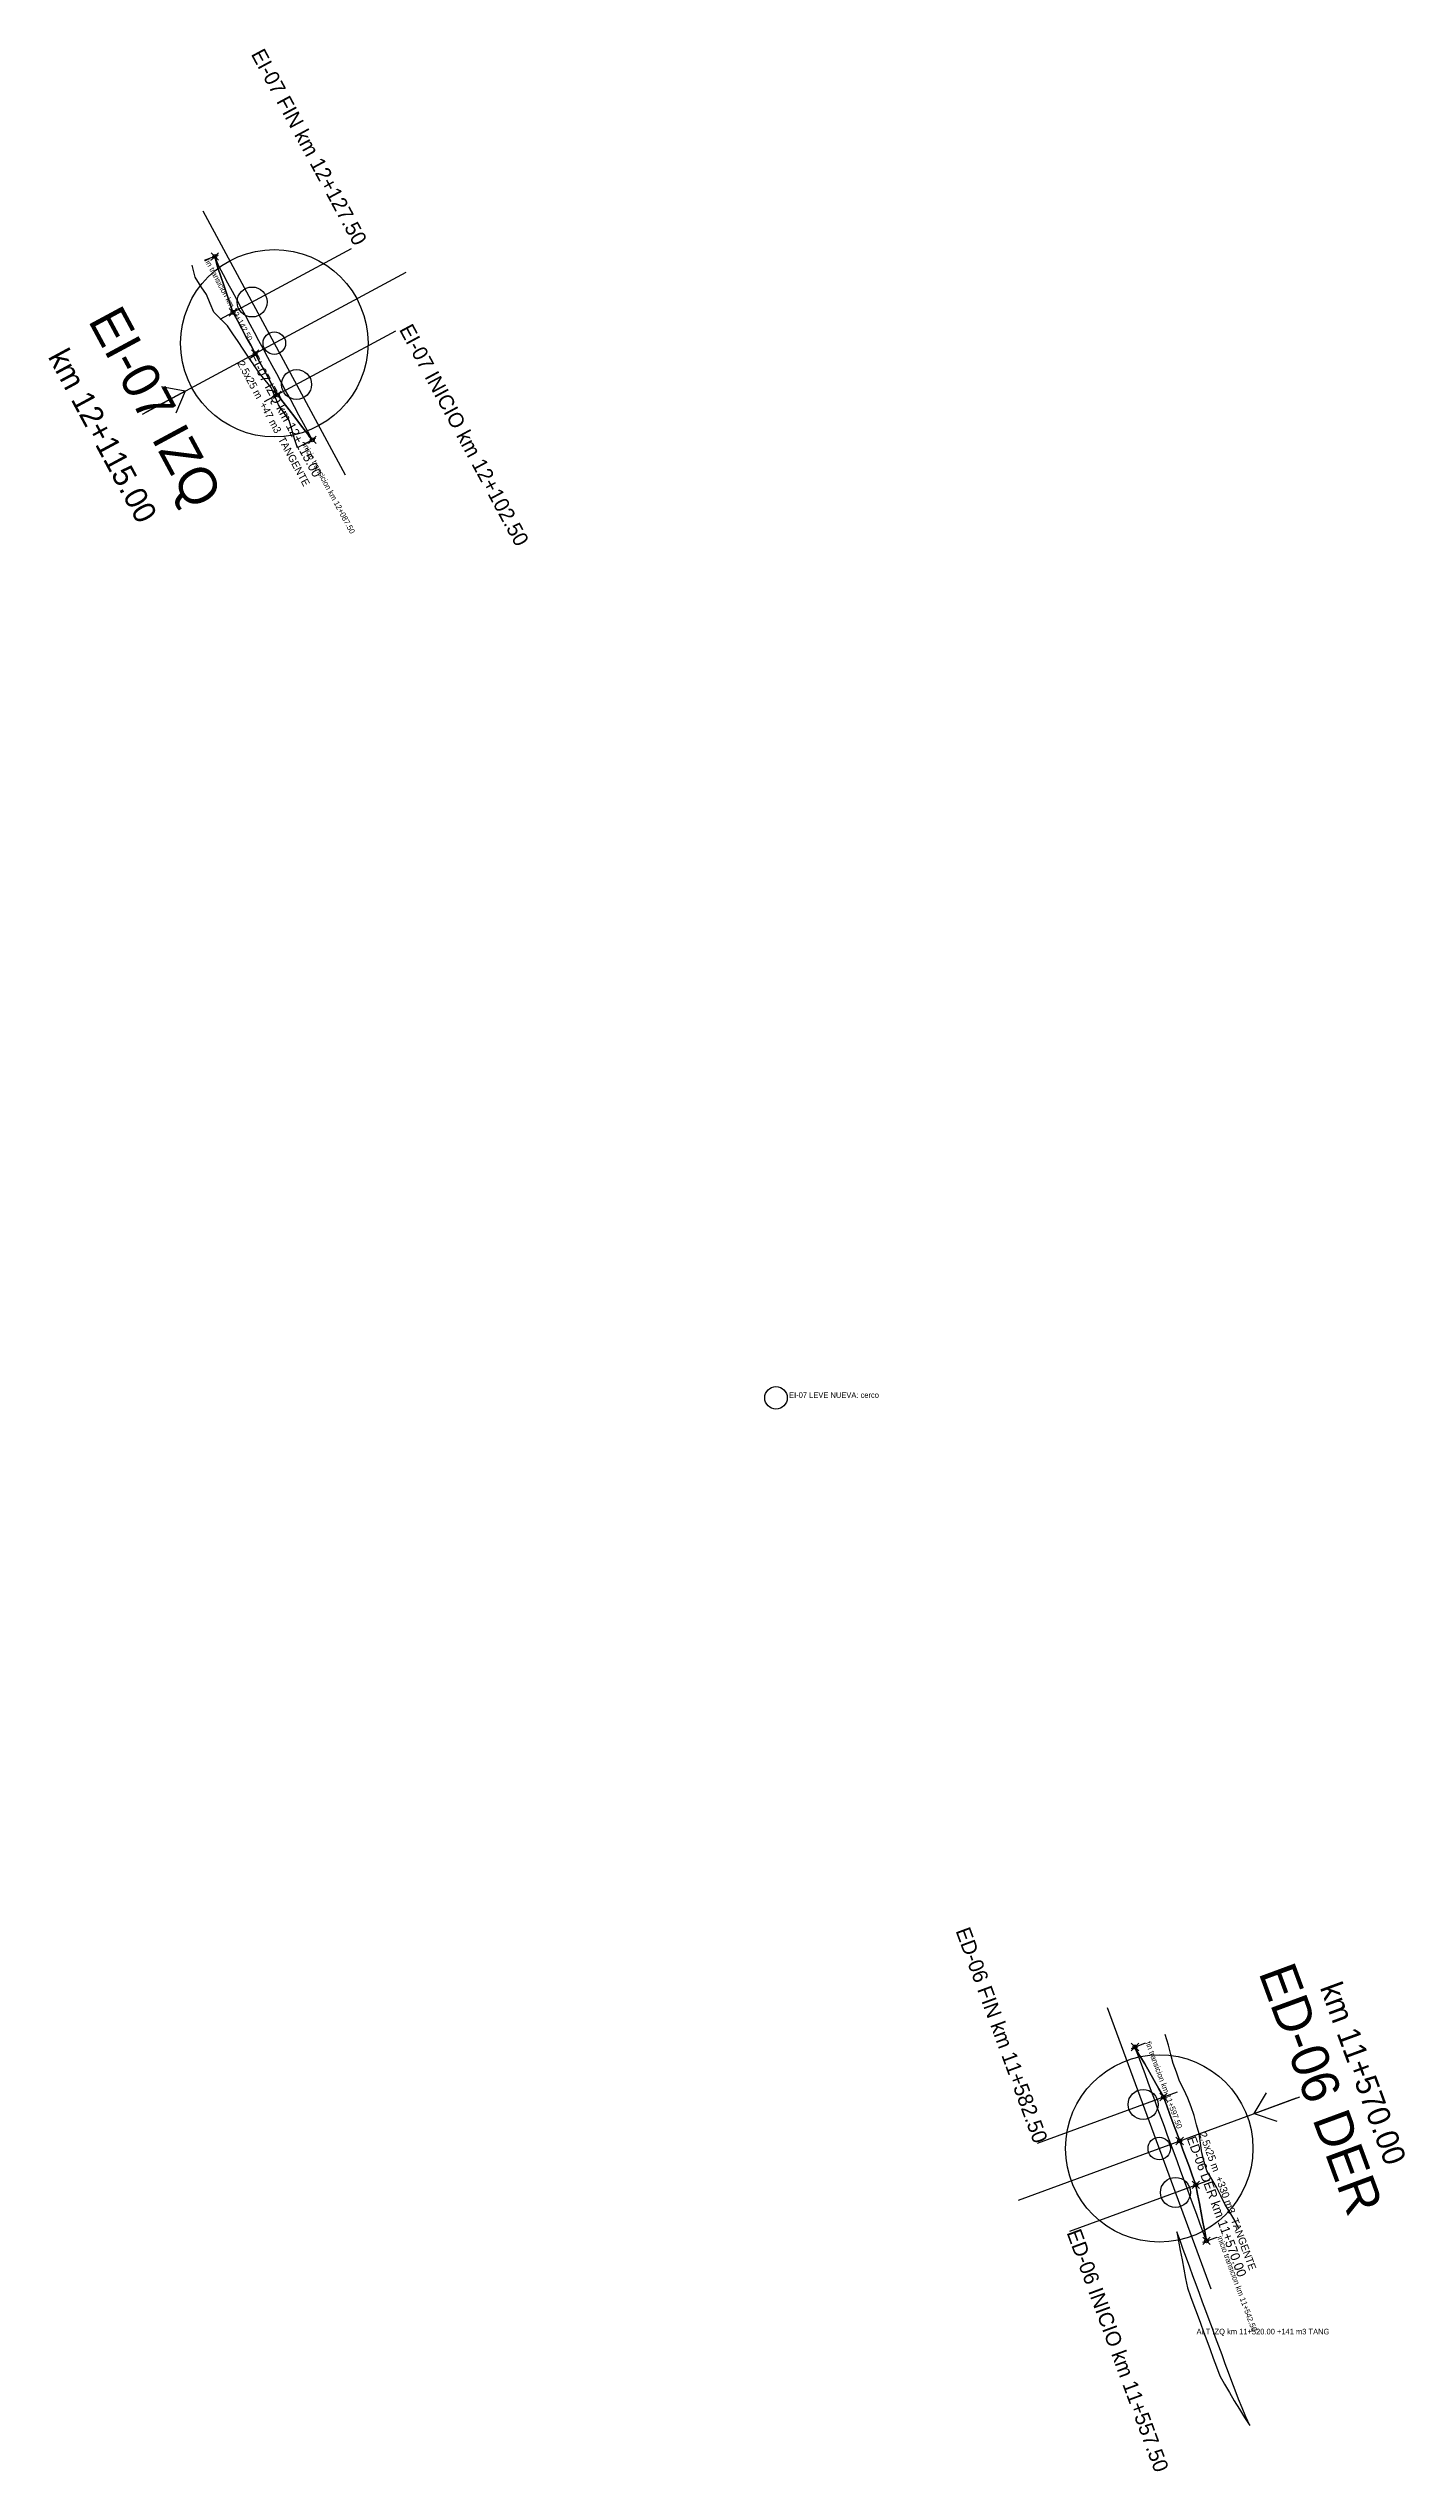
# Model space of a CAD drawing. Extents: x 598026 to 612634, y 9471396 to 9478667.
# Drawn here: x 606861 to 607223, y 9472307 to 9472954 of the extents above; entities that cross this region are included whole.
import ezdxf
from ezdxf.enums import TextEntityAlignment as Align

# ---------------------------------------------------------------- set-up
doc = ezdxf.new("R2010")
doc.units = 0
doc.header["$PDMODE"] = 35
doc.header["$PDSIZE"] = 1
for name, color, linetype in [('ENSANCHE_ALTERNATIVAS', 8, 'CONTINUOUS'), ('ENSANCHE_DER', 5, 'CONTINUOUS'), ('ENSANCHE_DER_BORDE_3D', 5, 'CONTINUOUS'), ('ENSANCHE_DER_MARCA', 5, 'CONTINUOUS'), ('ENSANCHE_DER_PUNTOS', 5, 'CONTINUOUS'), ('ENSANCHE_DER_TALUD', 5, 'CONTINUOUS'), ('ENSANCHE_DER_TEXTO', 5, 'CONTINUOUS'), ('ENSANCHE_INTERFERENCIA', 6, 'CONTINUOUS'), ('ENSANCHE_IZQ', 1, 'CONTINUOUS'), ('ENSANCHE_IZQ_BORDE_3D', 1, 'CONTINUOUS'), ('ENSANCHE_IZQ_MARCA', 1, 'CONTINUOUS'), ('ENSANCHE_IZQ_PUNTOS', 1, 'CONTINUOUS'), ('ENSANCHE_IZQ_TALUD', 1, 'CONTINUOUS'), ('ENSANCHE_IZQ_TEXTO', 1, 'CONTINUOUS')]:
    doc.layers.add(name, color=color, linetype=linetype)

msp = doc.modelspace()

# ---------------------------------------------------------------- texts
at = {"layer": 'ENSANCHE_ALTERNATIVAS'}
msp.add_text('ALT IZQ km 11+520.00 +141 m3 TANG', height=1.5, dxfattribs=at).set_placement((607167.4221, 9472343.7015))
at = {"layer": 'ENSANCHE_DER_MARCA'}
msp.add_text('ED-06 FIN km 11+582.50', height=4, rotation=-69.7998, dxfattribs=at).set_placement((607124.0677, 9472394.3462), align=Align.RIGHT)
for s, height, p in [('ED-06 DER', 10, (607195.9554, 9472407.4768)), ('km 11+570.00', 6, (607209.0943, 9472412.3111))]:
    msp.add_text(s, height=height, rotation=-69.7998, dxfattribs=at).set_placement(p, align=Align.CENTER)
msp.add_text('ED-06 INICIO km 11+557.50', height=4, rotation=-69.7998, dxfattribs=at).set_placement((607132.7002, 9472370.884))
at = {"layer": 'ENSANCHE_DER_TEXTO'}
for s, height, p in [('fin transicion km 11+597.50', 1.5, (607153.766, 9472421.5285)), ('ED-06 DER km 11+570.00', 2.5, (607164.7974, 9472396.0128)), ('2.5x25 m  +330 m3  TANGENTE', 2, (607168.0822, 9472397.2214)), ('inicio transicion km 11+542.50', 1.5, (607172.8855, 9472369.6863))]:
    msp.add_text(s, height=height, rotation=-69.7998, dxfattribs=at).set_placement(p)
at = {"layer": 'ENSANCHE_INTERFERENCIA'}
msp.add_text('EI-07 LEVE NUEVA: cerco', height=1.5, dxfattribs=at).set_placement((607058.6919, 9472593.5879))
at = {"layer": 'ENSANCHE_IZQ_MARCA'}
msp.add_text('EI-07 FIN km 12+127.50', height=4, rotation=-61.7058, dxfattribs=at).set_placement((606942.6855, 9472900.6795), align=Align.RIGHT)
for s, height, p in [('EI-07 IZQ', 10, (606885.2127, 9472855.545)), ('km 12+115.00', 6, (606872.8853, 9472848.9091))]:
    msp.add_text(s, height=height, rotation=-61.7058, dxfattribs=at).set_placement(p, align=Align.CENTER)
msp.add_text('EI-07 INICIO km 12+102.50', height=4, rotation=-61.7058, dxfattribs=at).set_placement((606954.5355, 9472878.6664))
at = {"layer": 'ENSANCHE_IZQ_TEXTO'}
for s, height, p in [('fin transicion km 12+142.50', 1.5, (606902.6226, 9472897.078)), ('EI-07 IZQ km 12+115.00', 2.5, (606914.4461, 9472871.2818)), ('2.5x25 m  +47 m3  TANGENTE', 2, (606911.3643, 9472869.6228)), ('inicio transicion km 12+087.50', 1.5, (606928.8019, 9472847.7783))]:
    msp.add_text(s, height=height, rotation=-61.7058, dxfattribs=at).set_placement(p)

# ---------------------------------------------------------------- linework, layer by layer
at = {"layer": 'ENSANCHE_ALTERNATIVAS'}
msp.add_lwpolyline([(607181.6262, 9472319.4041), (607180.6082, 9472321.7326), (607179.6194, 9472324.0735), (607178.66, 9472326.4267), (607177.73, 9472328.7917), (607176.8297, 9472331.1681), (607175.9616, 9472333.5242), (607175.0983, 9472335.8705), (607174.235, 9472338.2167), (607173.3718, 9472340.5629), (607172.5085, 9472342.9092), (607171.6453, 9472345.2554), (607170.782, 9472347.6016), (607169.9188, 9472349.9478), (607169.0555, 9472352.2941), (607168.1923, 9472354.6403), (607167.329, 9472356.9865), (607166.4658, 9472359.3328), (607165.6025, 9472361.679), (607164.7392, 9472364.0252), (607163.876, 9472366.3714), (607163.0127, 9472368.7177), (607162.1495, 9472371.0639), (607162.1495, 9472371.0639), (607162.6217, 9472368.5738), (607163.0939, 9472366.0837), (607163.5661, 9472363.5936), (607164.0383, 9472361.1035), (607164.5106, 9472358.6134), (607164.9828, 9472356.1233), (607165.846, 9472353.777), (607166.7093, 9472351.4308), (607167.5725, 9472349.0846), (607168.4358, 9472346.7384), (607169.2991, 9472344.3921), (607170.1623, 9472342.0459), (607171.0256, 9472339.6997), (607171.8888, 9472337.3534), (607172.7521, 9472335.0072), (607173.6153, 9472332.661), (607174.8769, 9472330.4421), (607176.1752, 9472328.1914), (607177.4996, 9472325.962), (607178.8497, 9472323.7541), (607180.2254, 9472321.568), (607181.6262, 9472319.4041)], close=True, dxfattribs=at)
at = {"layer": 'ENSANCHE_DER'}
msp.add_lwpolyline([(607170.07, 9472368.6504), (607169.2068, 9472370.9967), (607168.3435, 9472373.3429), (607167.4803, 9472375.6891), (607166.617, 9472378.0354), (607165.7538, 9472380.3816), (607164.8905, 9472382.7278), (607164.0273, 9472385.074), (607163.164, 9472387.4203), (607162.3007, 9472389.7665), (607161.4375, 9472392.1127), (607160.5742, 9472394.459), (607159.711, 9472396.8052), (607158.8477, 9472399.1514), (607157.9845, 9472401.4976), (607157.1212, 9472403.8439), (607156.258, 9472406.1901), (607155.3947, 9472408.5363), (607154.5314, 9472410.8826), (607153.6682, 9472413.2288), (607152.8049, 9472415.575), (607151.9417, 9472417.9212), (607150.9949, 9472420.379), (607150.9949, 9472420.379), (607152.3327, 9472418.0651), (607153.587, 9472415.8628), (607154.8413, 9472413.6604), (607156.0956, 9472411.4581), (607157.3499, 9472409.2557), (607158.6042, 9472407.0534), (607159.4674, 9472404.7071), (607160.3307, 9472402.3609), (607161.194, 9472400.0147), (607162.0572, 9472397.6684), (607162.9205, 9472395.3222), (607163.7837, 9472392.976), (607164.647, 9472390.6298), (607165.5102, 9472388.2835), (607166.3735, 9472385.9373), (607167.2367, 9472383.5911), (607167.709, 9472381.101), (607168.1812, 9472378.6109), (607168.6534, 9472376.1208), (607169.1256, 9472373.6306), (607169.5978, 9472371.1405), (607170.07, 9472368.6504)], close=True, dxfattribs=at)
at = {"layer": 'ENSANCHE_DER_BORDE_3D'}
msp.add_polyline3d([(607170.07, 9472368.6504, 755.2723), (607169.5978, 9472371.1405, 755.1435), (607169.1256, 9472373.6306, 755.016), (607168.6534, 9472376.1208, 754.89), (607168.1812, 9472378.6109, 754.7653), (607167.709, 9472381.101, 754.6421), (607167.2367, 9472383.5911, 754.5202), (607166.3735, 9472385.9373, 754.408), (607165.5102, 9472388.2835, 754.2973), (607164.647, 9472390.6298, 754.1879), (607163.7837, 9472392.976, 754.0799), (607162.9205, 9472395.3222, 753.9733), (607162.0572, 9472397.6684, 753.8681), (607161.194, 9472400.0147, 753.7643), (607160.3307, 9472402.3609, 753.6619), (607159.4674, 9472404.7071, 753.5609), (607158.6042, 9472407.0534, 753.4612), (607157.3499, 9472409.2557, 753.3713), (607156.0956, 9472411.4581, 753.2828), (607154.8413, 9472413.6604, 753.1957), (607153.587, 9472415.8628, 753.11), (607152.3327, 9472418.0651, 753.0248), (607150.9949, 9472420.379, 752.9397)], dxfattribs=at)
at = {"layer": 'ENSANCHE_DER_MARCA'}
for p, q in [((607171.2893, 9472355.7798), (607143.6651, 9472430.8591)), ((607150.0712, 9472419.9959), (607153.766, 9472421.5285)), ((607119.9375, 9472379.5074), (607195.0169, 9472407.1315)), ((607125.0062, 9472394.6915), (607162.3582, 9472408.4346)), ((607182.8165, 9472402.6426), (607186.1277, 9472408.1231)), ((607182.8165, 9472402.6426), (607194.0784, 9472406.7862)), ((607182.8165, 9472402.6426), (607188.8902, 9472400.6152)), ((607133.6387, 9472371.2293), (607170.9907, 9472384.9723)), ((607169.1315, 9472368.3051), (607172.8855, 9472369.6863))]:
    msp.add_line(p, q, dxfattribs=at)
for centre, radius in [((607157.4772, 9472393.3195), 25), ((607153.1609, 9472405.0506), 4), ((607157.4772, 9472393.3195), 3), ((607161.7935, 9472381.5883), 4)]:
    msp.add_circle(centre, radius, dxfattribs=at)
at = {"layer": 'ENSANCHE_DER_PUNTOS'}
for p in [(607150.9949, 9472420.379, 752.9397), (607158.6042, 9472407.0534, 753.4612), (607162.9205, 9472395.3222, 753.9733), (607167.2367, 9472383.5911, 754.5202), (607170.07, 9472368.6504, 755.2723)]:
    msp.add_point(p, dxfattribs=at)
at = {"layer": 'ENSANCHE_DER_TALUD'}
msp.add_lwpolyline([(607178.7511, 9472371.8445), (607177.6532, 9472374.1044), (607176.3207, 9472376.278), (607174.9882, 9472378.4515), (607173.8903, 9472380.7114), (607172.7924, 9472382.9713), (607171.4599, 9472385.1449), (607170.1274, 9472387.3185), (607169.4988, 9472389.7511), (607168.8702, 9472392.1836), (607168.4762, 9472394.7025), (607168.0822, 9472397.2214), (607167.4535, 9472399.6539), (607166.8249, 9472402.0865), (607165.9616, 9472404.4327), (607165.0984, 9472406.7789), (607164.0005, 9472409.0388), (607162.9026, 9472411.2987), (607162.0394, 9472413.645), (607161.1761, 9472415.9912), (607160.5475, 9472418.4238), (607159.9189, 9472420.8563), (607159.0772, 9472423.7315)], dxfattribs=at)
at = {"layer": 'ENSANCHE_INTERFERENCIA'}
msp.add_circle((607055.1919, 9472593.5879), 3, dxfattribs=at)
at = {"layer": 'ENSANCHE_IZQ'}
msp.add_lwpolyline([(606931.4435, 9472849.2003), (606930.2585, 9472851.4016), (606929.0735, 9472853.603), (606927.8885, 9472855.8043), (606926.7035, 9472858.0056), (606925.5185, 9472860.2069), (606924.3335, 9472862.4082), (606923.1485, 9472864.6095), (606921.9635, 9472866.8108), (606920.7785, 9472869.0122), (606919.5935, 9472871.2135), (606918.4085, 9472873.4148), (606917.2235, 9472875.6161), (606916.0385, 9472877.8174), (606914.8535, 9472880.0187), (606913.6685, 9472882.22), (606912.4835, 9472884.4214), (606911.2985, 9472886.6227), (606910.1135, 9472888.824), (606908.9285, 9472891.0253), (606907.7435, 9472893.2266), (606906.5174, 9472895.588), (606905.4285, 9472898.1395), (606905.4285, 9472898.1395), (606906.1413, 9472895.4086), (606907.0098, 9472892.8316), (606907.8279, 9472890.4328), (606908.646, 9472888.034), (606909.4641, 9472885.6352), (606910.2822, 9472883.2364), (606911.4672, 9472881.035), (606912.6522, 9472878.8337), (606913.8372, 9472876.6324), (606915.0222, 9472874.4311), (606916.2072, 9472872.2298), (606917.3922, 9472870.0285), (606918.5772, 9472867.8272), (606919.7622, 9472865.6258), (606920.9472, 9472863.4245), (606922.1322, 9472861.2232), (606923.684, 9472859.2194), (606925.2359, 9472857.2156), (606926.7878, 9472855.2118), (606928.3397, 9472853.208), (606929.8916, 9472851.2041), (606931.4435, 9472849.2003)], close=True, dxfattribs=at)
at = {"layer": 'ENSANCHE_IZQ_BORDE_3D'}
msp.add_polyline3d([(606931.4435, 9472849.2003, 728.7125), (606929.8916, 9472851.2041, 728.5304), (606928.3397, 9472853.208, 728.3439), (606926.7878, 9472855.2118, 728.1531), (606925.2359, 9472857.2156, 727.9578), (606923.684, 9472859.2194, 727.7582), (606922.1322, 9472861.2232, 727.5542), (606920.9472, 9472863.4245, 727.3541), (606919.7622, 9472865.6258, 727.1497), (606918.5772, 9472867.8272, 726.9409), (606917.3922, 9472870.0285, 726.7276), (606916.2072, 9472872.2298, 726.51), (606915.0222, 9472874.4311, 726.288), (606913.8372, 9472876.6324, 726.0616), (606912.6522, 9472878.8337, 725.831), (606911.4672, 9472881.035, 725.599), (606910.2822, 9472883.2364, 725.3671), (606909.4641, 9472885.6352, 725.1434), (606908.646, 9472888.034, 724.9198), (606907.8279, 9472890.4328, 724.6961), (606907.0098, 9472892.8316, 724.4725), (606906.1413, 9472895.4086, 724.2489), (606905.4285, 9472898.1395, 724.0252)], dxfattribs=at)
at = {"layer": 'ENSANCHE_IZQ_MARCA'}
for p, q in [((606940.2742, 9472839.758), (606902.3543, 9472910.2)), ((606906.3638, 9472898.4934), (606902.6226, 9472897.078)), ((606941.805, 9472900.2055), (606906.7601, 9472881.3404)), ((606886.0932, 9472856.019), (606956.5353, 9472893.9389)), ((606953.655, 9472878.1924), (606918.6101, 9472859.3272)), ((606897.54, 9472862.181), (606886.9737, 9472856.493)), ((606897.54, 9472862.181), (606891.2414, 9472863.3331)), ((606897.54, 9472862.181), (606895.0334, 9472856.2889)), ((606932.324, 9472849.6743), (606928.8019, 9472847.7783))]:
    msp.add_line(p, q, dxfattribs=at)
for centre, radius in [((606921.3142, 9472874.979), 25), ((606915.3892, 9472885.9856), 4), ((606921.3142, 9472874.979), 3), ((606927.2392, 9472863.9724), 4)]:
    msp.add_circle(centre, radius, dxfattribs=at)
at = {"layer": 'ENSANCHE_IZQ_PUNTOS'}
for p in [(606905.4285, 9472898.1395, 724.0252), (606910.2822, 9472883.2364, 725.3671), (606916.2072, 9472872.2298, 726.51), (606922.1322, 9472861.2232, 727.5542), (606931.4435, 9472849.2003, 728.7125)]:
    msp.add_point(p, dxfattribs=at)
at = {"layer": 'ENSANCHE_IZQ_TALUD'}
msp.add_lwpolyline([(606927.4811, 9472847.0673), (606926.7364, 9472849.5057), (606925.9916, 9472851.944), (606925.2469, 9472854.3823), (606923.8418, 9472856.4651), (606922.4366, 9472858.5479), (606921.4718, 9472860.8677), (606920.5069, 9472863.1875), (606918.8816, 9472865.1518), (606917.2564, 9472867.1162), (606915.8513, 9472869.199), (606914.4461, 9472871.2818), (606913.041, 9472873.3646), (606911.6359, 9472875.4474), (606910.2307, 9472877.5302), (606908.8256, 9472879.613), (606906.9802, 9472881.4589), (606905.1348, 9472883.3047), (606904.17, 9472885.6245), (606903.2051, 9472887.9443), (606901.8, 9472890.0271), (606900.1992, 9472892.5746), (606899.3491, 9472895.8395)], dxfattribs=at)

msp.set_redraw_order([(e.dxf.handle, doc.entitydb.next_handle()) for e in msp.query("TEXT MTEXT ATTDEF DIMENSION ARC_DIMENSION")])  # texts and dimensions are drawn at this point

doc.saveas('drawing.dxf')
